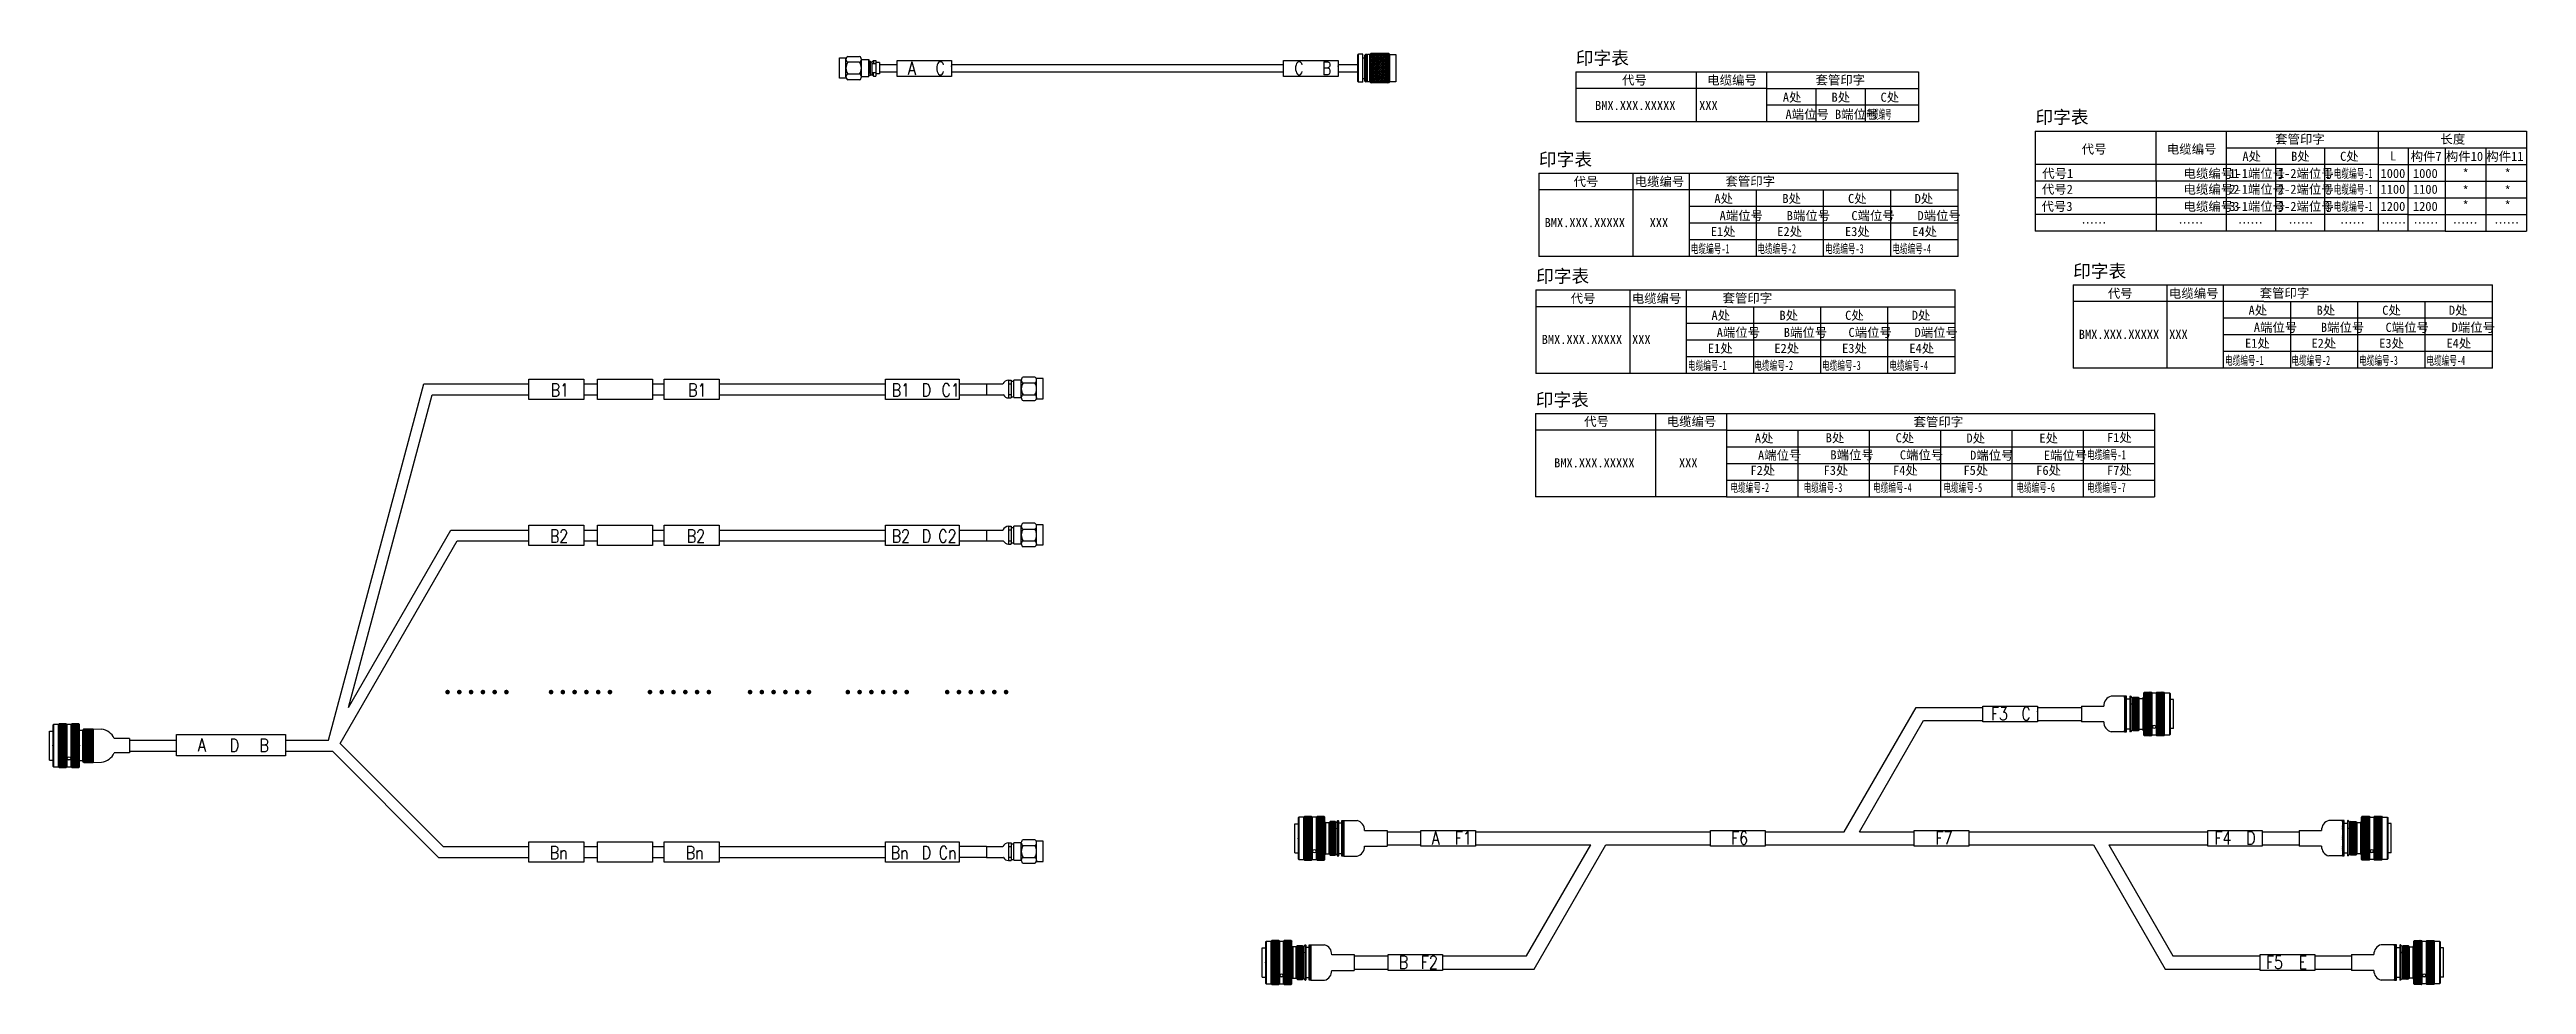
# Model space of a CAD drawing. Header units: inches. Extents: x -3640 to 2054, y -2291 to 954.
# Drawn here: x -573 to 380, y -519 to -159 of the extents above; entities that cross this region are included whole.
import ezdxf

# ---------------------------------------------------------------- set-up
doc = ezdxf.new("R2010")
doc.units = ezdxf.units.IN
doc.header["$MEASUREMENT"] = 0
doc.layers.add('C', color=2, linetype='Continuous')
doc.layers.add('VFDL', color=7, linetype='Continuous')
doc.styles.add('HZ', font='txt', dxfattribs={"width": 0.8, "bigfont": 'HZDX'})
doc.styles.add('样式 1', font='')
doc.styles.get('样式 1').set_extended_font_data('SimSun')
pattern_1 = [(315, (-31.73584, 8.43554), (-0.265165, -0.265165), []), (225, (-31.73584, 8.43554), (-0.265165, 0.265165), [])]
pattern_2 = [(315, (-26.94783, 8.43554), (-0.265165, -0.265165), []), (225, (-26.94783, 8.43554), (-0.265165, 0.265165), [])]
pattern_3 = [(315, (-21.85336, 6.48468), (-0.265165, -0.265165), []), (225, (-21.85336, 6.48468), (-0.265165, 0.265165), [])]
pattern_4 = [(315, (-17.36915, 6.82643), (-0.265165, -0.265165), []), (225, (-17.36915, 6.82643), (-0.265165, 0.265165), [])]
pattern_5 = [(225, (31.73584, 8.43554), (0.265165, -0.265165), []), (315, (31.73584, 8.43554), (0.265165, 0.265165), [])]
pattern_6 = [(225, (17.36915, 6.82643), (0.265165, -0.265165), []), (315, (17.36915, 6.82643), (0.265165, 0.265165), [])]

msp = doc.modelspace()

# ---------------------------------------------------------------- texts
at = {"style": '样式 1'}
for s, height, p in [('印字表', 5, (190.94, -187.74)), ('代号', 3.5, (208.76, -199.29)), ('电缆编号', 3.5, (241.54, -199.29)), ('A处', 3.5, (270.63, -202.06)), ('套管印字', 3.5, (283.23, -195.43)), ('B处', 3.5, (289.38, -202.06)), ('C处', 3.5, (308.23, -202.06)), ('L', 3.5, (327.48, -201.92)), ('构件7', 3.5, (335.39, -202.06)), ('长度', 3.5, (346.84, -195.43)), ('构件10', 3.5, (348.94, -202.06)), ('构件11', 3.5, (364.5, -202.06)), ('1000', 3.5, (323.8, -208.65)), ('1000', 3.5, (336.28, -208.65)), ('1100', 3.5, (323.8, -214.74)), ('1200', 3.5, (323.8, -221.33)), ('1100', 3.5, (336.28, -214.74)), ('1200', 3.5, (336.28, -221.33))]:
    msp.add_text(s, height=height, dxfattribs=at).set_placement(p)
at = {"color": 1, "style": '样式 1'}
for s, p in [('*', (355.4, -208.65)), ('*', (371.54, -208.65)), ('*', (355.4, -215.19)), ('*', (355.4, -220.96)), ('*', (371.54, -215.19)), ('*', (371.54, -220.96)), ('……', (208.71, -227.74)), ('……', (246.02, -227.74)), ('……', (268.95, -227.74)), ('……', (288.36, -227.74)), ('……', (308.22, -227.74)), ('……', (324.13, -227.74)), ('……', (336.53, -227.74)), ('……', (351.62, -227.74)), ('……', (367.61, -227.74))]:
    msp.add_text(s, height=3.5, dxfattribs=at).set_placement(p)
for tag, p, s in [('代号1', (193.56, -208.65), 'BMX.XXX.XXXXX'), ('电缆编号1', (247.98, -208.65), 'XXX'), ('1-1端位号', (265.59, -208.65), 'A端位号'), ('1-2端位号', (284.29, -208.65), 'B端位号'), ('代号3', (193.3, -221.33), 'BMX.XXX.XXXXX'), ('代号2', (193.43, -214.74), 'BMX.XXX.XXXXX'), ('电缆编号2', (247.98, -214.74), 'XXX'), ('电缆编号3', (247.98, -221.33), 'XXX'), ('3-1端位号', (265.59, -221.33), 'A端位号'), ('2-1端位号', (265.59, -214.74), 'A端位号'), ('3-2端位号', (284.29, -221.33), 'B端位号'), ('2-2端位号', (284.29, -214.74), 'B端位号')]:
    msp.add_attdef(tag, p, s, height=3.5, dxfattribs=at)
at = {"color": 1, "style": '样式 1', "width": 0.6}
for tag, p in [('1-电缆编号-1', (302.66, -208.65)), ('3-电缆编号-1', (302.66, -221.33)), ('2-电缆编号-1', (302.66, -214.74))]:
    msp.add_attdef(tag, p, '电缆编号', height=3.5, dxfattribs=at)

# ---------------------------------------------------------------- blocks, each defined once
blk = doc.blocks.new('低频一分三-印字表')
for p, q in [((0, 0), (161.39, 0)), ((0, 0), (0, -32.09)), ((36.26, -32.09), (36.26, 0)), ((57.8, 0), (57.8, -32.09)), ((73.49, -6.42), (161.39, -6.42)), ((83.7, -6.42), (83.7, -32.09)), ((161.39, -12.84), (57.8, -12.84)), ((161.39, -19.25), (57.8, -19.25)), ((161.39, -25.67), (57.8, -25.67)), ((161.39, -32.09), (0, -32.09))]:
    blk.add_line(p, q)
at = {"lineweight": 25}
for p, q in [((161.39, -32.09), (161.39, 0)), ((73.49, -6.42), (0, -6.42)), ((109.59, -32.09), (109.59, -6.42)), ((135.49, -32.09), (135.49, -6.42))]:
    blk.add_line(p, q, dxfattribs=at)
at = {"style": '样式 1'}
for s, height, p in [('印字表', 5, (0.03, 2.83)), ('代号', 3.5, (13.37, -4.97)), ('电缆编号', 3.5, (36.89, -4.97)), ('A处', 3.5, (67.56, -11.49)), ('套管印字', 3.5, (71.83, -4.86)), ('B处', 3.5, (93.73, -11.49)), ('C处', 3.5, (119, -11.49)), ('D处', 3.5, (144.65, -11.49)), ('E1处', 3.5, (66.18, -24.19)), ('E2处', 3.5, (91.77, -24.19)), ('E3处', 3.5, (117.83, -24.19)), ('E4处', 3.5, (143.72, -24.19))]:
    blk.add_text(s, height=height, dxfattribs=at).set_placement(p)
at = {"color": 1, "style": '样式 1'}
for tag, p in [('代号', (2.21, -20.77)), ('电缆编号', (36.98, -20.77)), ('1端位号', (69.57, -18.07)), ('2端位号', (95.4, -18.07)), ('3端位号', (120.28, -18.07)), ('4端位号', (145.72, -18.07))]:
    blk.add_attdef(tag, p, '', height=3.5, dxfattribs=at)
at = {"color": 1, "style": '样式 1', "width": 0.6}
for tag, p in [('电缆编号-1', (58.47, -30.79)), ('电缆编号-2', (84.06, -30.79)), ('电缆编号-3', (110.11, -30.79)), ('电缆编号-4', (136.01, -30.79))]:
    blk.add_attdef(tag, p, '', height=3.5, dxfattribs=at)
blk = doc.blocks.new('低频二分三-印字表')
for p, q in [((0, 0), (73.49, 0)), ((0, 0), (0, -32.09)), ((46.25, -32.09), (46.25, 0)), ((73.49, 0), (73.49, -32.09)), ((73.49, 0), (100.94, 0)), ((100.94, 0), (128.39, 0)), ((128.39, 0), (155.84, 0)), ((155.84, 0), (183.29, 0)), ((183.29, 0), (210.75, 0)), ((210.75, 0), (238.2, 0)), ((238.2, 0), (238.2, -32.09)), ((73.49, -6.42), (0, -6.42)), ((73.49, -6.42), (100.94, -6.42)), ((100.94, -6.42), (128.39, -6.42)), ((100.94, -6.42), (100.94, -32.09)), ((128.39, -6.42), (155.84, -6.42)), ((128.39, -6.42), (128.39, -32.09)), ((155.84, -6.42), (183.29, -6.42)), ((155.84, -6.42), (155.84, -32.09)), ((183.29, -6.42), (210.75, -6.42)), ((183.29, -6.42), (183.29, -32.09)), ((210.75, -6.42), (238.2, -6.42)), ((210.75, -6.42), (210.75, -32.09)), ((73.49, -12.84), (100.94, -12.84)), ((100.94, -12.84), (128.39, -12.84)), ((128.39, -12.84), (155.84, -12.84)), ((155.84, -12.84), (183.29, -12.84)), ((183.29, -12.84), (210.75, -12.84)), ((210.75, -12.84), (238.2, -12.84)), ((73.49, -19.25), (100.94, -19.25)), ((73.49, -25.67), (100.94, -25.67)), ((100.94, -19.25), (128.39, -19.25)), ((100.94, -25.67), (128.39, -25.67)), ((128.39, -19.25), (155.84, -19.25)), ((128.39, -25.67), (155.84, -25.67)), ((155.84, -19.25), (183.29, -19.25)), ((155.84, -25.67), (183.29, -25.67)), ((183.29, -19.25), (210.75, -19.25)), ((183.29, -25.67), (210.75, -25.67)), ((210.75, -19.25), (238.2, -19.25)), ((210.75, -25.67), (238.2, -25.67)), ((73.49, -32.09), (0, -32.09)), ((73.49, -32.09), (100.94, -32.09)), ((100.94, -32.09), (128.39, -32.09)), ((128.39, -32.09), (155.84, -32.09)), ((155.84, -32.09), (183.29, -32.09)), ((183.29, -32.09), (210.75, -32.09)), ((210.75, -32.09), (238.2, -32.09))]:
    blk.add_line(p, q)
at = {"style": '样式 1'}
for s, height, p in [('印字表', 5, (0.03, 2.83)), ('代号', 3.5, (18.66, -4.79)), ('电缆编号', 3.5, (50.46, -4.79)), ('A处', 3.5, (84.38, -11.16)), ('B处', 3.5, (111.65, -11.05)), ('C处', 3.5, (138.55, -11.05)), ('套管印字', 3.5, (145.47, -4.88)), ('D处', 3.5, (165.83, -11.16)), ('E处', 3.5, (193.91, -11.19)), ('F1处', 3.5, (219.94, -10.94)), ('F2处', 3.5, (82.68, -23.58)), ('F3处', 3.5, (110.84, -23.58)), ('F4处', 3.5, (137.56, -23.58)), ('F5处', 3.5, (164.67, -23.58)), ('F6处', 3.5, (192.69, -23.58)), ('F7处', 3.5, (219.93, -23.58))]:
    blk.add_text(s, height=height, dxfattribs=at).set_placement(p)
at = {"color": 1, "style": '样式 1'}
for tag, p in [('代号', (7.12, -20.69)), ('电缆编号', (46.6, -20.69)), ('1端位号', (85.59, -17.75)), ('2端位号', (113.46, -17.64)), ('3端位号', (140.17, -17.64)), ('4端位号', (167.23, -17.77)), ('5端位号', (195.59, -17.8))]:
    blk.add_attdef(tag, p, '', height=3.5, dxfattribs=at)
at = {"color": 1, "style": '样式 1', "width": 0.6}
for tag, p in [('电缆编号-1', (212.23, -17.55)), ('电缆编号-2', (74.97, -30.18)), ('电缆编号-3', (103.13, -30.18)), ('电缆编号-4', (129.85, -30.18)), ('电缆编号-5', (156.96, -30.18)), ('电缆编号-6', (184.98, -30.18)), ('电缆编号-7', (212.22, -30.18))]:
    blk.add_attdef(tag, p, '', height=3.5, dxfattribs=at)
blk = doc.blocks.new('dp2f3')
at = {"lineweight": 30}
for p, q in [((-2.59, 2.65), (25.01, 50.47)), ((25.01, 50.47), (50.79, 50.47)), ((71.79, 50.47), (88.46, 50.47)), ((71.79, 50.47), (71.79, 45.4)), ((3.26, 2.65), (27.94, 45.4)), ((27.94, 45.4), (50.79, 45.4)), ((71.79, 45.4), (88.46, 45.4)), ((-178.6, 2.65), (-165.6, 2.65)), ((-178.6, 2.65), (-165.6, 2.65)), ((-144.6, 2.65), (-54.07, 2.65)), ((-33.07, 2.65), (-2.59, 2.65)), ((3.26, 2.65), (24.33, 2.65)), ((3.26, 2.65), (24.33, 2.65)), ((45.33, 2.65), (47.18, 2.65)), ((45.33, 2.65), (137.28, 2.65)), ((158.28, 2.65), (172.41, 2.65)), ((-178.6, -2.42), (-165.6, -2.42)), ((-178.6, -2.42), (-165.6, -2.42)), ((-144.6, -2.42), (-100.2, -2.42)), ((-124.88, -45.16), (-100.2, -2.42)), ((-121.95, -50.23), (-94.35, -2.42)), ((-94.35, -2.42), (-54.07, -2.42)), ((-33.07, -2.42), (24.33, -2.42)), ((45.33, -2.42), (93.34, -2.42)), ((93.34, -2.42), (120.95, -50.23)), ((99.2, -2.42), (137.28, -2.42)), ((99.2, -2.42), (123.87, -45.16)), ((158.28, -2.42), (172.41, -2.42)), ((-191.19, -45.16), (-178.19, -45.16)), ((-191.19, -45.16), (-178.19, -45.16)), ((-191.19, -45.16), (-178.19, -45.16)), ((-157.19, -45.16), (-124.88, -45.16)), ((123.87, -45.16), (157.47, -45.16)), ((178.47, -45.16), (192.6, -45.16)), ((-191.19, -50.23), (-178.19, -50.23)), ((-191.19, -50.23), (-178.19, -50.23)), ((-157.19, -50.23), (-121.95, -50.23)), ((120.95, -50.23), (157.47, -50.23)), ((178.47, -50.23), (192.6, -50.23))]:
    blk.add_line(p, q, dxfattribs=at)
for p, q in [((53.04, 2.65), (66.03, 2.65)), ((71.89, -2.42), (93.34, -2.42))]:
    blk.add_line(p, q)
for points in [[(50.79, 50.99), (71.79, 50.99), (71.79, 44.89), (50.79, 44.89)], [(-165.6, 3.16), (-144.6, 3.16), (-144.6, -2.94), (-165.6, -2.94)], [(-54.07, 3.16), (-33.07, 3.16), (-33.07, -2.94), (-54.07, -2.94)], [(24.33, 3.16), (45.33, 3.16), (45.33, -2.94), (24.33, -2.94)], [(137.28, 3.16), (158.28, 3.16), (158.28, -2.94), (137.28, -2.94)], [(-178.19, -44.65), (-157.19, -44.65), (-157.19, -50.75), (-178.19, -50.75)], [(157.47, -44.65), (178.47, -44.65), (178.47, -50.75), (157.47, -50.75)]]:
    blk.add_lwpolyline(points, close=True, dxfattribs=at)
blk.add_point((71.79, 48.9), dxfattribs=at)
blk.add_point((71.79, 48.9), dxfattribs=at)
blk.add_point((71.79, 48.9), dxfattribs=at)
at = {"lineweight": 20, "style": 'HZ', "width": 0.8}
for s, p in [('F3', (53.84, 45.55)), ('C', (65.57, 45.55)), ('A', (-161.46, -2.28)), ('F1', (-152.49, -2.28)), ('F6', (-46.16, -2.28)), ('F7', (32.49, -2.28)), ('F4', (139.91, -2.28)), ('D', (152.07, -2.28)), ('B', (-174.05, -50.09)), ('F2', (-165.57, -50.09)), ('F5', (159.74, -50.09)), ('E', (172.26, -50.09))]:
    blk.add_text(s, height=5, dxfattribs=at).set_placement(p)
blk = doc.blocks.new('dp2f3-z1')
at = {"lineweight": 30}
h = blk.add_hatch(dxfattribs=at)
h.set_pattern_fill('ANSI37', color=256, scale=3, angle=540, style=0)
h.set_pattern_definition(pattern_1)
h.paths.add_polyline_path([(-31.74, -8.44), (-29.07, -8.44), (-29.07, 8.44), (-31.74, 8.44)])
h = blk.add_hatch(dxfattribs=at)
h.set_pattern_fill('ANSI37', color=256, scale=3, angle=540, style=0)
h.set_pattern_definition(pattern_2)
h.paths.add_polyline_path([(-26.95, -8.44), (-24.28, -8.44), (-24.28, 8.44), (-26.95, 8.44)])
h = blk.add_hatch(dxfattribs=at)
h.set_pattern_fill('ANSI37', color=256, scale=3, angle=540, style=0)
h.set_pattern_definition(pattern_3)
h.paths.add_polyline_path([(-19.92, 6.48), (-21.85, 6.48), (-21.85, -6.48), (-19.92, -6.48)])
h = blk.add_hatch(dxfattribs=at)
h.set_pattern_fill('ANSI37', color=256, scale=3, angle=540, style=0)
h.set_pattern_definition(pattern_4)
h.paths.add_polyline_path([(-17.37, 6.83), (-16.67, 6.83), (-16.67, -6.83), (-17.37, -6.83)])
for p, q in [((-35.5, 5.63), (-34.19, 5.63)), ((-35.5, -5.63), (-35.5, 5.63)), ((-33.97, 8.16), (-34.19, 7.94)), ((-34.19, 7.94), (-34.19, -7.94)), ((-31.74, 8.44), (-32.01, 8.16)), ((-31.74, -8.44), (-31.74, 8.44)), ((-29.07, 8.44), (-28.79, 8.16)), ((-26.95, 8.44), (-27.23, 8.16)), ((-26.95, -8.44), (-26.95, 8.44)), ((-24.28, 8.44), (-24, 8.16)), ((-24, -8.16), (-24, 8.16)), ((-23.66, 6.01), (-23.66, 6.17)), ((-21.85, 6.48), (-22.32, 6.01)), ((-21.85, -6.48), (-21.85, 6.48)), ((-19.92, 6.48), (-19.58, 6.14)), ((-18.9, 6.83), (-19.58, 6.14)), ((-19.58, -6.14), (-19.58, 6.14)), ((-18.9, -6.83), (-18.9, 6.83)), ((-18.9, 6.83), (-18.77, 6.83)), ((-18.77, -6.83), (-18.77, 6.83)), ((-18.77, 6.83), (-18.65, 6.7)), ((-18.65, 6.7), (-18.65, -6.7)), ((-17.37, 1.14), (-17.37, 5.8)), ((-16.67, 6.38), (-16.67, 6.83)), ((-16.67, 6.83), (-11.49, 6.83)), ((-8.68, 3.04), (0, 3.04)), ((0, 3.04), (0, -3.04)), ((-35.5, -5.63), (-34.19, -5.63)), ((-34.19, -7.94), (-33.97, -8.16)), ((-32.01, -8.16), (-31.74, -8.44)), ((-28.79, -8.16), (-29.07, -8.44)), ((-27.23, -8.16), (-26.95, -8.44)), ((-24, -8.16), (-24.28, -8.44)), ((-23.66, -6.17), (-23.66, -6.01)), ((-22.32, -6.01), (-21.85, -6.48)), ((-19.58, -6.14), (-19.92, -6.48)), ((-19.58, -6.14), (-18.9, -6.83)), ((-18.9, -6.83), (-18.77, -6.83)), ((-18.65, -6.7), (-18.77, -6.83)), ((-16.67, -6.83), (-16.67, -6.38)), ((-16.67, -6.83), (-11.49, -6.83)), ((-8.68, -3.04), (0, -3.04))]:
    blk.add_line(p, q, dxfattribs=at)
for points in [[(-33.97, -8.16), (-32.01, -8.16), (-32.01, 8.16), (-33.97, 8.16)], [(-31.74, -8.44), (-29.07, -8.44), (-29.07, 8.44), (-31.74, 8.44)], [(-28.79, -8.16), (-27.23, -8.16), (-27.23, 8.16), (-28.79, 8.16)], [(-26.95, -8.44), (-24.28, -8.44), (-24.28, 8.44), (-26.95, 8.44)], [(-23.66, -6.17), (-24, -6.17), (-24, 6.17), (-23.66, 6.17)], [(-22.32, 6.01), (-23.66, 6.01), (-23.66, -6.01), (-22.32, -6.01)], [(-21.85, -6.48), (-19.92, -6.48), (-19.92, 6.48), (-21.85, 6.48)], [(-18.65, -5.8), (-17.37, -5.8), (-17.37, 5.8), (-18.65, 5.8)], [(-16.67, -6.83), (-17.37, -6.83), (-17.37, 6.83), (-16.67, 6.83)]]:
    blk.add_lwpolyline(points, close=True, dxfattribs=at)
for centre, radius, start, end in [((-12.41, 3.21), 3.73, 357.24372, 75.80376), ((-28.01, -5.32), 0.854, 23.70215, 156.29785), ((-28.01, -4.63), 0.854, 203.70215, 336.29785), ((-28.01, -4.45), 0.943, 213.99777, 326.00223), ((-12.41, -3.21), 3.73, 284.19624, 2.75628)]:
    blk.add_arc(centre, radius, start, end, dxfattribs=at)
at = {"lineweight": 30, "extrusion": (0, 0, -1)}
blk.add_ellipse((-19.09, 3.83), major_axis=(-0.075, -0.107), ratio=0.554803, dxfattribs=at)
at = {"lineweight": 30}
for p in [(-34.19, 0), (-24, 0)]:
    blk.add_point(p, dxfattribs=at)
blk = doc.blocks.new('dp2f3-z2')
at = {"lineweight": 30}
h = blk.add_hatch(dxfattribs=at)
h.set_pattern_fill('ANSI37', color=256, scale=3, angle=540, style=0)
h.set_pattern_definition(pattern_1)
h.paths.add_polyline_path([(-31.74, -8.44), (-29.07, -8.44), (-29.07, 8.44), (-31.74, 8.44)])
h = blk.add_hatch(dxfattribs=at)
h.set_pattern_fill('ANSI37', color=256, scale=3, angle=540, style=0)
h.set_pattern_definition(pattern_2)
h.paths.add_polyline_path([(-26.95, -8.44), (-24.28, -8.44), (-24.28, 8.44), (-26.95, 8.44)])
h = blk.add_hatch(dxfattribs=at)
h.set_pattern_fill('ANSI37', color=256, scale=3, angle=540, style=0)
h.set_pattern_definition(pattern_3)
h.paths.add_polyline_path([(-19.92, 6.48), (-21.85, 6.48), (-21.85, -6.48), (-19.92, -6.48)])
h = blk.add_hatch(dxfattribs=at)
h.set_pattern_fill('ANSI37', color=256, scale=3, angle=540, style=0)
h.set_pattern_definition(pattern_4)
h.paths.add_polyline_path([(-17.37, 6.83), (-16.67, 6.83), (-16.67, -6.83), (-17.37, -6.83)])
for p, q in [((-35.5, 5.63), (-34.19, 5.63)), ((-35.5, -5.63), (-35.5, 5.63)), ((-33.97, 8.16), (-34.19, 7.94)), ((-34.19, 7.94), (-34.19, -7.94)), ((-31.74, 8.44), (-32.01, 8.16)), ((-31.74, -8.44), (-31.74, 8.44)), ((-29.07, 8.44), (-28.79, 8.16)), ((-26.95, 8.44), (-27.23, 8.16)), ((-26.95, -8.44), (-26.95, 8.44)), ((-24.28, 8.44), (-24, 8.16)), ((-24, -8.16), (-24, 8.16)), ((-23.66, 6.01), (-23.66, 6.17)), ((-21.85, 6.48), (-22.32, 6.01)), ((-21.85, -6.48), (-21.85, 6.48)), ((-19.92, 6.48), (-19.58, 6.14)), ((-18.9, 6.83), (-19.58, 6.14)), ((-19.58, -6.14), (-19.58, 6.14)), ((-18.9, -6.83), (-18.9, 6.83)), ((-18.9, 6.83), (-18.77, 6.83)), ((-18.77, -6.83), (-18.77, 6.83)), ((-18.77, 6.83), (-18.65, 6.7)), ((-18.65, 6.7), (-18.65, -6.7)), ((-17.37, 1.14), (-17.37, 5.8)), ((-16.67, 6.38), (-16.67, 6.83)), ((-16.67, 6.83), (-11.49, 6.83)), ((-8.68, 3.04), (0, 3.04)), ((0, 3.04), (0, -3.04)), ((-35.5, -5.63), (-34.19, -5.63)), ((-34.19, -7.94), (-33.97, -8.16)), ((-32.01, -8.16), (-31.74, -8.44)), ((-28.79, -8.16), (-29.07, -8.44)), ((-27.23, -8.16), (-26.95, -8.44)), ((-24, -8.16), (-24.28, -8.44)), ((-23.66, -6.17), (-23.66, -6.01)), ((-22.32, -6.01), (-21.85, -6.48)), ((-19.58, -6.14), (-19.92, -6.48)), ((-19.58, -6.14), (-18.9, -6.83)), ((-18.9, -6.83), (-18.77, -6.83)), ((-18.65, -6.7), (-18.77, -6.83)), ((-16.67, -6.83), (-16.67, -6.38)), ((-16.67, -6.83), (-11.49, -6.83)), ((-8.68, -3.04), (0, -3.04))]:
    blk.add_line(p, q, dxfattribs=at)
for points in [[(-33.97, -8.16), (-32.01, -8.16), (-32.01, 8.16), (-33.97, 8.16)], [(-31.74, -8.44), (-29.07, -8.44), (-29.07, 8.44), (-31.74, 8.44)], [(-28.79, -8.16), (-27.23, -8.16), (-27.23, 8.16), (-28.79, 8.16)], [(-26.95, -8.44), (-24.28, -8.44), (-24.28, 8.44), (-26.95, 8.44)], [(-23.66, -6.17), (-24, -6.17), (-24, 6.17), (-23.66, 6.17)], [(-22.32, 6.01), (-23.66, 6.01), (-23.66, -6.01), (-22.32, -6.01)], [(-21.85, -6.48), (-19.92, -6.48), (-19.92, 6.48), (-21.85, 6.48)], [(-18.65, -5.8), (-17.37, -5.8), (-17.37, 5.8), (-18.65, 5.8)], [(-16.67, -6.83), (-17.37, -6.83), (-17.37, 6.83), (-16.67, 6.83)]]:
    blk.add_lwpolyline(points, close=True, dxfattribs=at)
for centre, radius, start, end in [((-12.41, 3.21), 3.73, 357.24372, 75.80376), ((-28.01, -5.32), 0.854, 23.70215, 156.29785), ((-28.01, -4.63), 0.854, 203.70215, 336.29785), ((-28.01, -4.45), 0.943, 213.99777, 326.00223), ((-12.41, -3.21), 3.73, 284.19624, 2.75628)]:
    blk.add_arc(centre, radius, start, end, dxfattribs=at)
at = {"lineweight": 30, "extrusion": (0, 0, -1)}
blk.add_ellipse((-19.09, 3.83), major_axis=(-0.075, -0.107), ratio=0.554803, dxfattribs=at)
at = {"lineweight": 30}
for p in [(-34.19, 0), (-24, 0)]:
    blk.add_point(p, dxfattribs=at)
blk = doc.blocks.new('dp2f3-y1')
at = {"lineweight": 30}
h = blk.add_hatch(dxfattribs=at)
h.set_pattern_fill('ANSI37', color=256, scale=3, angle=540, style=0)
h.set_pattern_definition([(225, (17.36915, 6.32635), (0.265165, -0.265165), []), (315, (17.36915, 6.32635), (0.265165, 0.265165), [])])
h.paths.add_polyline_path([(17.37, 6.33), (16.67, 6.33), (16.67, -7.33), (17.37, -7.33)])
h = blk.add_hatch(dxfattribs=at)
h.set_pattern_fill('ANSI37', color=256, scale=3, angle=540, style=0)
h.set_pattern_definition([(225, (21.85336, 5.9846), (0.265165, -0.265165), []), (315, (21.85336, 5.9846), (0.265165, 0.265165), [])])
h.paths.add_polyline_path([(19.92, -6.98), (21.85, -6.98), (21.85, 5.98), (19.92, 5.98)])
h = blk.add_hatch(dxfattribs=at)
h.set_pattern_fill('ANSI37', color=256, scale=3, angle=540, style=0)
h.set_pattern_definition([(225, (26.94783, 7.93545), (0.265165, -0.265165), []), (315, (26.94783, 7.93545), (0.265165, 0.265165), [])])
h.paths.add_polyline_path([(26.95, 7.94), (24.28, 7.94), (24.28, -8.94), (26.95, -8.94)])
h = blk.add_hatch(dxfattribs=at)
h.set_pattern_fill('ANSI37', color=256, scale=3, angle=540, style=0)
h.set_pattern_definition([(225, (31.73584, 7.93545), (0.265165, -0.265165), []), (315, (31.73584, 7.93545), (0.265165, 0.265165), [])])
h.paths.add_polyline_path([(31.74, 7.94), (29.07, 7.94), (29.07, -8.94), (31.74, -8.94)])
for p, q in [((0, 2.54), (0, -2.54)), ((0, 2.54), (0, -3.54)), ((0, 2.54), (8.68, 2.54)), ((16.67, 6.33), (11.49, 6.33)), ((16.67, 5.88), (16.67, 6.33)), ((17.37, 0.64), (17.37, 5.3)), ((18.77, 6.33), (18.65, 6.2)), ((18.65, 6.2), (18.65, -7.2)), ((18.77, -7.33), (18.77, 6.33)), ((18.9, 6.33), (18.77, 6.33)), ((18.9, 6.33), (19.58, 5.64)), ((18.9, -7.33), (18.9, 6.33)), ((19.92, 5.98), (19.58, 5.64)), ((19.58, -6.64), (19.58, 5.64)), ((21.85, 5.98), (22.32, 5.51)), ((21.85, -6.98), (21.85, 5.98)), ((23.66, 5.51), (23.66, 5.67)), ((24.28, 7.94), (24, 7.66)), ((24, -8.66), (24, 7.66)), ((26.95, -8.94), (26.95, 7.94)), ((26.95, 7.94), (27.23, 7.66)), ((29.07, 7.94), (28.79, 7.66)), ((31.74, -8.94), (31.74, 7.94)), ((31.74, 7.94), (32.01, 7.66)), ((33.97, 7.66), (34.19, 7.44)), ((34.19, 7.44), (34.19, -8.44)), ((35.5, 5.13), (34.19, 5.13)), ((35.5, -6.13), (35.5, 5.13)), ((8.68, -3.54), (0, -3.54)), ((16.67, -7.33), (11.49, -7.33)), ((16.67, -7.33), (16.67, -6.88)), ((18.65, -7.2), (18.77, -7.33)), ((18.9, -7.33), (18.77, -7.33)), ((19.58, -6.64), (18.9, -7.33)), ((19.58, -6.64), (19.92, -6.98)), ((22.32, -6.51), (21.85, -6.98)), ((23.66, -6.67), (23.66, -6.51)), ((24, -8.66), (24.28, -8.94)), ((27.23, -8.66), (26.95, -8.94)), ((28.79, -8.66), (29.07, -8.94)), ((32.01, -8.66), (31.74, -8.94)), ((34.19, -8.44), (33.97, -8.66)), ((35.5, -6.13), (34.19, -6.13))]:
    blk.add_line(p, q, dxfattribs=at)
for points in [[(16.67, -7.33), (17.37, -7.33), (17.37, 6.33), (16.67, 6.33)], [(18.65, -6.3), (17.37, -6.3), (17.37, 5.3), (18.65, 5.3)], [(21.85, -6.98), (19.92, -6.98), (19.92, 5.98), (21.85, 5.98)], [(22.32, 5.51), (23.66, 5.51), (23.66, -6.51), (22.32, -6.51)], [(23.66, -6.67), (24, -6.67), (24, 5.67), (23.66, 5.67)], [(26.95, -8.94), (24.28, -8.94), (24.28, 7.94), (26.95, 7.94)], [(28.79, -8.66), (27.23, -8.66), (27.23, 7.66), (28.79, 7.66)], [(31.74, -8.94), (29.07, -8.94), (29.07, 7.94), (31.74, 7.94)], [(33.97, -8.66), (32.01, -8.66), (32.01, 7.66), (33.97, 7.66)]]:
    blk.add_lwpolyline(points, close=True, dxfattribs=at)
for centre, radius, start, end in [((12.41, 2.71), 3.73, 104.19624, 182.75628), ((12.41, -3.71), 3.73, 177.24372, 255.80376), ((28.01, -5.82), 0.854, 23.70215, 156.29785), ((28.01, -5.13), 0.854, 203.70215, 336.29785), ((28.01, -4.95), 0.943, 213.99777, 326.00223)]:
    blk.add_arc(centre, radius, start, end, dxfattribs=at)
blk.add_ellipse((19.09, 3.33), major_axis=(0.075, -0.107), ratio=0.554803, dxfattribs=at)
for p in [(24, -0.5), (34.19, -0.5)]:
    blk.add_point(p, dxfattribs=at)
blk = doc.blocks.new('dp2f3-y2')
at = {"lineweight": 30}
h = blk.add_hatch(dxfattribs=at)
h.set_pattern_fill('ANSI37', color=256, scale=3, angle=540, style=0)
h.set_pattern_definition(pattern_6)
h.paths.add_polyline_path([(17.37, 6.83), (16.67, 6.83), (16.67, -6.83), (17.37, -6.83)])
h = blk.add_hatch(dxfattribs=at)
h.set_pattern_fill('ANSI37', color=256, scale=3, angle=540, style=0)
h.set_pattern_definition([(225, (21.85336, 6.48468), (0.265165, -0.265165), []), (315, (21.85336, 6.48468), (0.265165, 0.265165), [])])
h.paths.add_polyline_path([(19.92, -6.48), (21.85, -6.48), (21.85, 6.48), (19.92, 6.48)])
h = blk.add_hatch(dxfattribs=at)
h.set_pattern_fill('ANSI37', color=256, scale=3, angle=540, style=0)
h.set_pattern_definition([(225, (26.94783, 8.43554), (0.265165, -0.265165), []), (315, (26.94783, 8.43554), (0.265165, 0.265165), [])])
h.paths.add_polyline_path([(26.95, 8.44), (24.28, 8.44), (24.28, -8.44), (26.95, -8.44)])
h = blk.add_hatch(dxfattribs=at)
h.set_pattern_fill('ANSI37', color=256, scale=3, angle=540, style=0)
h.set_pattern_definition(pattern_5)
h.paths.add_polyline_path([(31.74, 8.44), (29.07, 8.44), (29.07, -8.44), (31.74, -8.44)])
for p, q in [((0, 3.04), (0, -2.04)), ((0, 3.04), (0, -3.04)), ((0, 3.04), (8.68, 3.04)), ((16.67, 6.83), (11.49, 6.83)), ((16.67, 6.38), (16.67, 6.83)), ((17.37, 1.14), (17.37, 5.8)), ((18.77, 6.83), (18.65, 6.7)), ((18.65, 6.7), (18.65, -6.7)), ((18.77, -6.83), (18.77, 6.83)), ((18.9, 6.83), (18.77, 6.83)), ((18.9, 6.83), (19.58, 6.14)), ((18.9, -6.83), (18.9, 6.83)), ((19.92, 6.48), (19.58, 6.14)), ((19.58, -6.14), (19.58, 6.14)), ((21.85, 6.48), (22.32, 6.01)), ((21.85, -6.48), (21.85, 6.48)), ((23.66, 6.01), (23.66, 6.17)), ((24.28, 8.44), (24, 8.16)), ((24, -8.16), (24, 8.16)), ((26.95, -8.44), (26.95, 8.44)), ((26.95, 8.44), (27.23, 8.16)), ((29.07, 8.44), (28.79, 8.16)), ((31.74, -8.44), (31.74, 8.44)), ((31.74, 8.44), (32.01, 8.16)), ((33.97, 8.16), (34.19, 7.94)), ((34.19, 7.94), (34.19, -7.94)), ((35.5, 5.63), (34.19, 5.63)), ((35.5, -5.63), (35.5, 5.63)), ((8.68, -3.04), (0, -3.04)), ((16.67, -6.83), (11.49, -6.83)), ((16.67, -6.83), (16.67, -6.38)), ((18.65, -6.7), (18.77, -6.83)), ((18.9, -6.83), (18.77, -6.83)), ((19.58, -6.14), (18.9, -6.83)), ((19.58, -6.14), (19.92, -6.48)), ((22.32, -6.01), (21.85, -6.48)), ((23.66, -6.17), (23.66, -6.01)), ((24, -8.16), (24.28, -8.44)), ((27.23, -8.16), (26.95, -8.44)), ((28.79, -8.16), (29.07, -8.44)), ((32.01, -8.16), (31.74, -8.44)), ((34.19, -7.94), (33.97, -8.16)), ((35.5, -5.63), (34.19, -5.63))]:
    blk.add_line(p, q, dxfattribs=at)
for points in [[(16.67, -6.83), (17.37, -6.83), (17.37, 6.83), (16.67, 6.83)], [(18.65, -5.8), (17.37, -5.8), (17.37, 5.8), (18.65, 5.8)], [(21.85, -6.48), (19.92, -6.48), (19.92, 6.48), (21.85, 6.48)], [(22.32, 6.01), (23.66, 6.01), (23.66, -6.01), (22.32, -6.01)], [(23.66, -6.17), (24, -6.17), (24, 6.17), (23.66, 6.17)], [(26.95, -8.44), (24.28, -8.44), (24.28, 8.44), (26.95, 8.44)], [(28.79, -8.16), (27.23, -8.16), (27.23, 8.16), (28.79, 8.16)], [(31.74, -8.44), (29.07, -8.44), (29.07, 8.44), (31.74, 8.44)], [(33.97, -8.16), (32.01, -8.16), (32.01, 8.16), (33.97, 8.16)]]:
    blk.add_lwpolyline(points, close=True, dxfattribs=at)
for centre, radius, start, end in [((12.41, 3.21), 3.73, 104.19624, 182.75628), ((12.41, -3.21), 3.73, 177.24372, 255.80376), ((28.01, -5.32), 0.854, 23.70215, 156.29785), ((28.01, -4.63), 0.854, 203.70215, 336.29785), ((28.01, -4.45), 0.943, 213.99777, 326.00223)]:
    blk.add_arc(centre, radius, start, end, dxfattribs=at)
blk.add_ellipse((19.09, 3.83), major_axis=(0.075, -0.107), ratio=0.554803, dxfattribs=at)
for p in [(24, 0), (34.19, 0)]:
    blk.add_point(p, dxfattribs=at)
at = {"layer": 'VFDL', "linetype": 'Continuous', "lineweight": 30}
blk.add_line((10.03, 6.09), (10.04, 6.07), dxfattribs=at)
blk = doc.blocks.new('dp2f3-y3')
at = {"lineweight": 30}
h = blk.add_hatch(dxfattribs=at)
h.set_pattern_fill('ANSI37', color=256, scale=3, angle=540, style=0)
h.set_pattern_definition(pattern_6)
h.paths.add_polyline_path([(17.37, 6.83), (16.67, 6.83), (16.67, -6.83), (17.37, -6.83)])
h = blk.add_hatch(dxfattribs=at)
h.set_pattern_fill('ANSI37', color=256, scale=3, angle=540, style=0)
h.set_pattern_definition([(225, (21.85336, 6.48468), (0.265165, -0.265165), []), (315, (21.85336, 6.48468), (0.265165, 0.265165), [])])
h.paths.add_polyline_path([(19.92, -6.48), (21.85, -6.48), (21.85, 6.48), (19.92, 6.48)])
h = blk.add_hatch(dxfattribs=at)
h.set_pattern_fill('ANSI37', color=256, scale=3, angle=540, style=0)
h.set_pattern_definition([(225, (26.94783, 8.43554), (0.265165, -0.265165), []), (315, (26.94783, 8.43554), (0.265165, 0.265165), [])])
h.paths.add_polyline_path([(26.95, 8.44), (24.28, 8.44), (24.28, -8.44), (26.95, -8.44)])
h = blk.add_hatch(dxfattribs=at)
h.set_pattern_fill('ANSI37', color=256, scale=3, angle=540, style=0)
h.set_pattern_definition(pattern_5)
h.paths.add_polyline_path([(31.74, 8.44), (29.07, 8.44), (29.07, -8.44), (31.74, -8.44)])
for p, q in [((0, 3.04), (0, -2.04)), ((0, 3.04), (0, -3.04)), ((0, 3.04), (8.68, 3.04)), ((16.67, 6.83), (11.49, 6.83)), ((16.67, 6.38), (16.67, 6.83)), ((17.37, 1.14), (17.37, 5.8)), ((18.77, 6.83), (18.65, 6.7)), ((18.65, 6.7), (18.65, -6.7)), ((18.77, -6.83), (18.77, 6.83)), ((18.9, 6.83), (18.77, 6.83)), ((18.9, 6.83), (19.58, 6.14)), ((18.9, -6.83), (18.9, 6.83)), ((19.92, 6.48), (19.58, 6.14)), ((19.58, -6.14), (19.58, 6.14)), ((21.85, 6.48), (22.32, 6.01)), ((21.85, -6.48), (21.85, 6.48)), ((23.66, 6.01), (23.66, 6.17)), ((24.28, 8.44), (24, 8.16)), ((24, -8.16), (24, 8.16)), ((26.95, -8.44), (26.95, 8.44)), ((26.95, 8.44), (27.23, 8.16)), ((29.07, 8.44), (28.79, 8.16)), ((31.74, -8.44), (31.74, 8.44)), ((31.74, 8.44), (32.01, 8.16)), ((33.97, 8.16), (34.19, 7.94)), ((34.19, 7.94), (34.19, -7.94)), ((35.5, 5.63), (34.19, 5.63)), ((35.5, -5.63), (35.5, 5.63)), ((8.68, -3.04), (0, -3.04)), ((16.67, -6.83), (11.49, -6.83)), ((16.67, -6.83), (16.67, -6.38)), ((18.65, -6.7), (18.77, -6.83)), ((18.9, -6.83), (18.77, -6.83)), ((19.58, -6.14), (18.9, -6.83)), ((19.58, -6.14), (19.92, -6.48)), ((22.32, -6.01), (21.85, -6.48)), ((23.66, -6.17), (23.66, -6.01)), ((24, -8.16), (24.28, -8.44)), ((27.23, -8.16), (26.95, -8.44)), ((28.79, -8.16), (29.07, -8.44)), ((32.01, -8.16), (31.74, -8.44)), ((34.19, -7.94), (33.97, -8.16)), ((35.5, -5.63), (34.19, -5.63))]:
    blk.add_line(p, q, dxfattribs=at)
for points in [[(16.67, -6.83), (17.37, -6.83), (17.37, 6.83), (16.67, 6.83)], [(18.65, -5.8), (17.37, -5.8), (17.37, 5.8), (18.65, 5.8)], [(21.85, -6.48), (19.92, -6.48), (19.92, 6.48), (21.85, 6.48)], [(22.32, 6.01), (23.66, 6.01), (23.66, -6.01), (22.32, -6.01)], [(23.66, -6.17), (24, -6.17), (24, 6.17), (23.66, 6.17)], [(26.95, -8.44), (24.28, -8.44), (24.28, 8.44), (26.95, 8.44)], [(28.79, -8.16), (27.23, -8.16), (27.23, 8.16), (28.79, 8.16)], [(31.74, -8.44), (29.07, -8.44), (29.07, 8.44), (31.74, 8.44)], [(33.97, -8.16), (32.01, -8.16), (32.01, 8.16), (33.97, 8.16)]]:
    blk.add_lwpolyline(points, close=True, dxfattribs=at)
for centre, radius, start, end in [((12.41, 3.21), 3.73, 104.19624, 182.75628), ((12.41, -3.21), 3.73, 177.24372, 255.80376), ((28.01, -5.32), 0.854, 23.70215, 156.29785), ((28.01, -4.63), 0.854, 203.70215, 336.29785), ((28.01, -4.45), 0.943, 213.99777, 326.00223)]:
    blk.add_arc(centre, radius, start, end, dxfattribs=at)
blk.add_ellipse((19.09, 3.83), major_axis=(0.075, -0.107), ratio=0.554803, dxfattribs=at)
for p in [(24, 0), (34.19, 0)]:
    blk.add_point(p, dxfattribs=at)
blk = doc.blocks.new('低频单根-印字表')
for p, q in [((0, 0), (131.93, 0)), ((0, 0), (0, -19.25)), ((46.51, -19.25), (46.51, 0)), ((73.49, 0), (73.49, -19.25)), ((131.93, 0), (131.93, -6.42)), ((73.49, -6.42), (131.93, -6.42)), ((92.42, -6.42), (92.42, -19.25)), ((111.36, -6.42), (111.36, -19.25)), ((131.93, -6.42), (131.93, -12.84)), ((131.93, -12.84), (73.49, -12.84)), ((131.93, -12.84), (131.93, -19.25)), ((54.55, -19.25), (0, -19.25)), ((73.49, -19.25), (54.55, -19.25)), ((92.42, -19.25), (73.49, -19.25)), ((111.36, -19.25), (92.42, -19.25)), ((131.93, -19.25), (111.36, -19.25))]:
    blk.add_line(p, q)
at = {"lineweight": 25}
blk.add_line((73.49, -6.42), (0, -6.42), dxfattribs=at)
at = {"style": '样式 1'}
for s, height, p in [('印字表', 5, (0.03, 2.83)), ('代号', 3.5, (17.85, -4.89)), ('电缆编号', 3.5, (50.63, -4.89)), ('A处', 3.5, (79.72, -11.49)), ('套管印字', 3.5, (92.31, -4.86)), ('B处', 3.5, (98.46, -11.49)), ('C处', 3.5, (117.32, -11.49))]:
    blk.add_text(s, height=height, dxfattribs=at).set_placement(p)
at = {"color": 1, "style": '样式 1'}
for tag, p in [('代号', (7.44, -14.66)), ('电缆编号', (47.5, -14.66)), ('1端位号', (80.75, -18.07)), ('2端位号', (99.79, -18.07))]:
    blk.add_attdef(tag, p, '', height=3.5, dxfattribs=at)
at = {"color": 1, "style": '样式 1', "width": 0.5}
blk.add_attdef('电缆编号-1', (111.75, -18.07), '', height=3.5, dxfattribs=at)
blk = doc.blocks.new('spdg')
at = {"lineweight": 30}
for p, q in [((-90.94, 1.43), (-84.2, 1.43)), ((-63.2, 2.42), (-63.2, -2.65)), ((-63.2, 1.43), (64.53, 1.43)), ((85.53, 2.42), (85.53, -2.65)), ((85.53, 1.43), (93.09, 1.43)), ((-90.94, -1.38), (-84.2, -1.38)), ((-63.2, -1.38), (64.53, -1.38)), ((85.53, -1.38), (93.09, -1.38))]:
    blk.add_line(p, q, dxfattribs=at)
for p, q in [((-90.94, 1.43), (-90.94, -1.38)), ((93.09, 1.43), (93.09, -1.38))]:
    blk.add_line(p, q)
for points in [[(-84.2, 2.95), (-63.2, 2.95), (-63.2, -3.15), (-84.2, -3.15)], [(64.53, 2.95), (85.53, 2.95), (85.53, -3.15), (64.53, -3.15)]]:
    blk.add_lwpolyline(points, close=True, dxfattribs=at)
for p in [(-63.2, 0.85), (-63.2, 0.85), (-63.2, 0.85), (85.53, 0.85), (85.53, 0.85), (85.53, 0.85)]:
    blk.add_point(p, dxfattribs=at)
at = {"style": 'HZ', "width": 0.8}
for s, p in [('A', (-80.06, -2.49)), ('C', (-69.41, -2.49)), ('C', (68.67, -2.49)), ('B', (79.32, -2.49))]:
    blk.add_text(s, height=5, dxfattribs=at).set_placement(p)
blk = doc.blocks.new('spdg-z1')
at = {"lineweight": 30}
for p, q in [((-4.15, 3.36), (-4.15, -2.09)), ((-4.15, 2.69), (-3.54, 2.69)), ((-3.54, -2.76), (-3.54, 2.69)), ((-3.54, 2.44), (-2.93, 2.44)), ((-2.93, 2.44), (-2.38, 2.99)), ((-2.93, -2.54), (-2.93, 2.44)), ((-1.46, 1.72), (-2.93, 1.72)), ((-2.38, 2.99), (-1.46, 2.99)), ((-2.38, 2.99), (-2.38, 1.72)), ((-1.46, 2.99), (-1.46, -3.09)), ((-0.02, 2.11), (-1.46, 2.11)), ((-0.02, 2.11), (-0.02, -2.17)), ((-4.15, -2.76), (-3.54, -2.76)), ((-3.54, -2.54), (-2.93, -2.54)), ((-1.46, -1.82), (-2.93, -1.82)), ((-2.38, -3.09), (-2.93, -2.54)), ((-2.38, -3.09), (-2.38, -1.82)), ((-2.38, -3.09), (-1.46, -3.09)), ((-0.02, -2.17), (-1.46, -2.17)), ((-1.46, -3.05), (-1.46, -3.05))]:
    blk.add_line(p, q, dxfattribs=at)
at = {"layer": 'C', "color": 0, "lineweight": 30}
for p, q in [((-15.42, 3.91), (-12.95, 3.91)), ((-15.42, -3.82), (-15.42, 3.91)), ((-12.95, 3.36), (-12.95, 3.91)), ((-12.95, -3.37), (-12.95, 3.36)), ((-12.27, 4.52), (-7.7, 4.52)), ((-7.7, 2.26), (-12.27, 2.26)), ((-7.02, -3.37), (-7.02, 3.36)), ((-7.02, 3.36), (-4.15, 3.36)), ((-4.15, -3.37), (-4.15, 3.36)), ((-12.95, -3.82), (-15.42, -3.82)), ((-12.95, -3.37), (-12.95, -3.82)), ((-7.7, -2.26), (-12.27, -2.26)), ((-7.7, -4.52), (-12.27, -4.52)), ((-4.15, -3.37), (-7.02, -3.37))]:
    blk.add_line(p, q, dxfattribs=at)
for centre, radius, start, end in [((-11.67, 3.39), 1.28, 118.00168, 241.99832), ((-8.84, 0), 4.1, 146.59685, 213.40315), ((-8.3, 3.39), 1.28, 298.00168, 61.99832), ((-11.13, 0), 4.1, 326.59685, 33.40315), ((-11.67, -3.39), 1.28, 118.00168, 241.99832), ((-8.3, -3.39), 1.28, 298.00168, 61.99832)]:
    blk.add_arc(centre, radius, start, end, dxfattribs=at)
blk = doc.blocks.new('spdg-y1')
at = {"lineweight": 30}
h = blk.add_hatch(dxfattribs=at)
h.set_pattern_fill('ANSI37', color=256, scale=4, angle=180, style=0)
h.set_pattern_definition([(225, (71.644, 46.64544), (0.3535534, -0.3535534), []), (315, (71.644, 46.64544), (0.3535534, 0.3535534), [])])
h.paths.add_polyline_path([(11.91, 5.7), (5.07, 5.7), (5.07, -5.7), (11.91, -5.7)])
for p, q in [((0, -5.19), (0, 5.19)), ((1.92, 5.43), (0.24, 5.43)), ((0.24, -5.43), (0.24, 5.43)), ((1.92, -5.43), (1.92, 5.43)), ((1.92, 3.97), (2.74, 3.97)), ((2.74, -5.02), (2.74, 5.02)), ((3.15, -5.43), (3.15, 5.43)), ((1.92, -5.43), (0.24, -5.43)), ((1.92, -3.97), (2.74, -3.97))]:
    blk.add_line(p, q, dxfattribs=at)
blk.add_point((2.74, 0), dxfattribs=at)
at = {"layer": 'VFDL', "linetype": 'Continuous', "lineweight": 30}
for p, q in [((0.24, 5.43), (0, 5.19)), ((3.15, 5.43), (2.74, 5.02)), ((3.52, 5.06), (3.15, 5.43)), ((3.7, 5.24), (3.52, 5.06)), ((3.52, -5.06), (3.52, 5.06)), ((3.52, 5.06), (3.52, 5.06)), ((3.7, -5.24), (3.7, 5.24)), ((4.62, 5.24), (3.7, 5.24)), ((5.07, 5.7), (4.62, 5.24)), ((4.62, -5.24), (4.62, 5.24)), ((5.07, -5.7), (5.07, 5.7)), ((11.91, 5.7), (5.07, 5.7)), ((11.91, -5.7), (11.91, 5.7)), ((11.91, 5.7), (12.37, 5.24)), ((12.37, -5.24), (12.37, 5.24)), ((12.37, 5.24), (14.65, 5.24)), ((14.65, 5.24), (14.65, -5.24)), ((0.24, -5.43), (0, -5.19)), ((3.15, -5.43), (2.74, -5.02)), ((3.52, -5.06), (3.15, -5.43)), ((3.7, -5.24), (3.52, -5.06)), ((4.62, -5.24), (3.7, -5.24)), ((4.62, -5.24), (5.07, -5.7)), ((11.91, -5.7), (5.07, -5.7)), ((12.37, -5.24), (11.91, -5.7)), ((14.65, -5.24), (12.37, -5.24))]:
    blk.add_line(p, q, dxfattribs=at)
blk = doc.blocks.new('spytjs')
at = {"lineweight": 30}
for p, q in [((-95.65, 94.27), (-55.28, 94.27)), ((-92.46, 90.1), (-55.28, 90.1)), ((-34.11, 94.27), (-28.82, 94.27)), ((-34.11, 90.1), (-28.82, 90.1)), ((-7.65, 94.27), (-3.11, 94.27)), ((-7.65, 90.1), (-3.11, 90.1)), ((18.06, 94.27), (82, 94.27)), ((18.06, 90.1), (82, 90.1)), ((110.39, 94.27), (120.89, 94.27)), ((110.39, 90.1), (120.89, 90.1)), ((120.89, 94.27), (120.89, 90.1)), ((-85.28, 38.03), (-55.28, 38.03)), ((-82.88, 33.87), (-55.28, 33.87)), ((-34.11, 38.03), (-28.82, 38.03)), ((-34.11, 33.87), (-28.82, 33.87)), ((-7.65, 38.03), (-3.11, 38.03)), ((-7.65, 33.87), (-3.11, 33.87)), ((18.06, 38.03), (82, 38.03)), ((18.06, 33.87), (82, 33.87)), ((110.39, 38.03), (120.89, 38.03)), ((110.39, 33.87), (120.89, 33.87)), ((120.89, 38.03), (120.89, 33.87)), ((-208.93, -42.81), (-190.81, -42.81)), ((-208.93, -47.13), (-190.81, -47.13)), ((-148.8, -42.81), (-132.38, -42.81)), ((-148.8, -47.13), (-130.84, -47.13)), ((-88.25, -83.82), (-55.28, -83.82)), ((-34.11, -83.82), (-28.82, -83.82)), ((-7.65, -83.82), (-3.11, -83.82)), ((18.06, -83.82), (82, -83.82)), ((-89.98, -87.99), (-55.28, -87.99)), ((-34.11, -87.99), (-28.82, -87.99)), ((-7.65, -87.99), (-3.11, -87.99)), ((18.06, -87.99), (82, -87.99))]:
    blk.add_line(p, q, dxfattribs=at)
for p, q in [((-208.93, -42.81), (-208.93, -47.13)), ((120.89, -83.82), (110.39, -83.82)), ((120.89, -83.82), (120.89, -87.99)), ((120.89, -87.99), (110.39, -87.99))]:
    blk.add_line(p, q)
for points in [[(-55.28, 96.11), (-34.11, 96.11), (-34.11, 88.31), (-55.28, 88.31)], [(-28.82, 96.11), (-7.65, 96.11), (-7.65, 88.31), (-28.82, 88.31)], [(82, 96.11), (110.39, 96.11), (110.39, 88.31), (82, 88.31)], [(-55.28, 39.88), (-34.11, 39.88), (-34.11, 32.07), (-55.28, 32.07)], [(-28.82, 39.88), (-7.65, 39.88), (-7.65, 32.07), (-28.82, 32.07)], [(-3.11, 39.88), (18.06, 39.88), (18.06, 32.07), (-3.11, 32.07)], [(82, 39.88), (110.39, 39.88), (110.39, 32.07), (82, 32.07)], [(-190.88, -40.62), (-148.87, -40.62), (-148.87, -48.84), (-190.88, -48.84)], [(-55.28, -81.98), (-34.11, -81.98), (-34.11, -89.78), (-55.28, -89.78)], [(-28.82, -81.98), (-7.65, -81.98), (-7.65, -89.78), (-28.82, -89.78)], [(-3.11, -81.98), (18.06, -81.98), (18.06, -89.78), (-3.11, -89.78)], [(82, -81.98), (110.39, -81.98), (110.39, -89.78), (82, -89.78)]]:
    blk.add_lwpolyline(points, close=True, dxfattribs=at)
blk.add_lwpolyline([(-3.11, 96.11), (18.06, 96.11), (18.06, 88.31), (-3.11, 88.31)], close=True)
at = {"linetype": 'Continuous', "lineweight": 30}
for points in [[(-132.38, -42.81), (-95.65, 94.27)], [(-124.71, -30.25), (-92.46, 90.1)], [(-127.92, -44.15), (-82.88, 33.87)], [(-124.71, -30.25), (-85.28, 38.03)], [(-130.84, -47.13), (-89.98, -87.99)], [(-127.92, -44.15), (-88.25, -83.82)]]:
    blk.add_lwpolyline(points, dxfattribs=at)
at = {"style": 'HZ', "width": 0.8}
for s, p in [('B1', (-46.82, 89.41)), ('B1', (84.43, 89.41)), ('D', (95.98, 89.41)), ('C1', (103.59, 89.41)), ('B2', (-47.12, 33.18)), ('B2', (5.55, 33.18)), ('B2', (84.43, 33.18)), ('D', (95.98, 33.18)), ('C2', (102.33, 33.18)), ('A', (-182.64, -47.24)), ('D', (-170.41, -47.33)), ('B', (-158.91, -47.33)), ('Bn', (-47.19, -88.68)), ('Bn', (5.17, -88.68)), ('Bn', (84.04, -88.68)), ('D', (95.98, -88.68)), ('Cn', (102.5, -88.68))]:
    blk.add_text(s, height=5, dxfattribs=at).set_placement(p)
at = {"lineweight": 20, "style": 'HZ', "width": 0.8}
blk.add_text('B1', height=5, dxfattribs=at).set_placement((6.06, 89.41))
at = {"style": '样式 1'}
for p in [(-88.81, -29.51), (-48.96, -29.51), (-10.89, -29.51), (27.63, -29.51), (65.26, -29.51), (103.51, -29.51)]:
    blk.add_text('……', height=10, dxfattribs=at).set_placement(p)
blk = doc.blocks.new('spytjs-z1')
at = {"lineweight": 30}
h = blk.add_hatch(dxfattribs=at)
h.set_pattern_fill('ANSI37', color=256, scale=3, angle=180, style=0)
h.set_pattern_definition([(315, (-27.04582, 8.43554), (-0.265165, -0.265165), []), (225, (-27.04582, 8.43554), (-0.265165, 0.265165), [])])
h.paths.add_polyline_path([(-27.05, -8.44), (-24.38, -8.44), (-24.38, 8.44), (-27.05, 8.44)])
h = blk.add_hatch(dxfattribs=at)
h.set_pattern_fill('ANSI37', color=256, scale=3, angle=180, style=0)
h.set_pattern_definition([(315, (-22.2578, 8.43554), (-0.265165, -0.265165), []), (225, (-22.2578, 8.43554), (-0.265165, 0.265165), [])])
h.paths.add_polyline_path([(-22.26, -8.44), (-19.59, -8.44), (-19.59, 8.44), (-22.26, 8.44)])
for p, q in [((-30.81, 5.63), (-29.5, 5.63)), ((-30.81, -5.63), (-30.81, 5.63)), ((-29.28, 8.16), (-29.5, 7.94)), ((-29.5, 7.94), (-29.5, -7.94)), ((-27.05, 8.44), (-27.32, 8.16)), ((-27.05, -8.44), (-27.05, 8.44)), ((-24.38, 8.44), (-24.1, 8.16)), ((-22.26, 8.44), (-22.54, 8.16)), ((-22.26, -8.44), (-22.26, 8.44)), ((-19.59, 8.44), (-19.31, 8.16)), ((-19.31, -8.16), (-19.31, 8.16)), ((-18.17, 5.84), (-19.31, 5.84)), ((-17.58, 6.43), (-18.17, 5.84)), ((-18.17, 5.84), (-18.17, -5.84)), ((-17.58, 6.43), (-17.58, -6.43)), ((-17.58, 6.43), (-13.98, 6.43)), ((-17.58, 5.93), (-13.98, 5.93)), ((-17.58, 5.47), (-13.98, 5.47)), ((-17.58, 5), (-13.98, 5)), ((-17.58, 4.53), (-13.98, 4.53)), ((-17.58, 4.02), (-13.98, 4.02)), ((-17.58, 3.56), (-13.98, 3.56)), ((-17.58, 3.09), (-13.98, 3.09)), ((-17.58, 2.63), (-13.98, 2.63)), ((-17.58, 2.11), (-13.98, 2.11)), ((-17.58, 1.65), (-13.98, 1.65)), ((-17.58, 1.18), (-13.98, 1.18)), ((-17.58, 0.72), (-13.98, 0.72)), ((-17.58, 0.21), (-13.98, 0.21)), ((-13.98, 6.43), (-13.98, -6.43)), ((-13.98, 6.43), (-10.76, 6.38)), ((0, 2.79), (-5.92, 2.79)), ((0, 2.79), (0, -2.79)), ((-30.81, -5.63), (-29.5, -5.63)), ((-29.5, -7.94), (-29.28, -8.16)), ((-27.32, -8.16), (-27.05, -8.44)), ((-24.1, -8.16), (-24.38, -8.44)), ((-22.54, -8.16), (-22.26, -8.44)), ((-19.31, -8.16), (-19.59, -8.44)), ((-18.17, -5.84), (-19.31, -5.84)), ((-17.58, -6.43), (-18.17, -5.84)), ((-17.58, -0.26), (-13.98, -0.26)), ((-17.58, -0.72), (-13.98, -0.72)), ((-17.58, -1.24), (-13.98, -1.24)), ((-17.58, -1.7), (-13.98, -1.7)), ((-17.58, -2.17), (-13.98, -2.17)), ((-17.58, -2.63), (-13.98, -2.63)), ((-17.58, -3.15), (-13.98, -3.15)), ((-17.58, -3.61), (-13.98, -3.61)), ((-17.58, -4.08), (-13.98, -4.08)), ((-17.58, -4.54), (-13.98, -4.54)), ((-17.58, -5.05), (-13.98, -5.05)), ((-17.58, -5.52), (-13.98, -5.52)), ((-17.58, -5.98), (-13.98, -5.98)), ((-17.58, -6.43), (-13.98, -6.43)), ((-13.98, -6.43), (-10.76, -6.38)), ((0, -2.79), (-5.92, -2.79))]:
    blk.add_line(p, q, dxfattribs=at)
for points in [[(-29.28, -8.16), (-27.32, -8.16), (-27.32, 8.16), (-29.28, 8.16)], [(-27.05, -8.44), (-24.38, -8.44), (-24.38, 8.44), (-27.05, 8.44)], [(-24.1, -8.16), (-22.54, -8.16), (-22.54, 8.16), (-24.1, 8.16)], [(-22.26, -8.44), (-19.59, -8.44), (-19.59, 8.44), (-22.26, 8.44)]]:
    blk.add_lwpolyline(points, close=True, dxfattribs=at)
for centre, radius, start, end in [((-11.63, 0.16), 6.28, 24.75239, 82.10311), ((-23.32, -5.32), 0.854, 23.70215, 156.29785), ((-23.32, -4.63), 0.854, 203.70215, 336.29785), ((-23.32, -4.45), 0.943, 213.99777, 326.00223), ((-11.63, -0.16), 6.28, 277.89689, 335.24761)]:
    blk.add_arc(centre, radius, start, end, dxfattribs=at)
for p in [(-19.31, 0), (-19.31, 0), (-13.98, 0), (-29.5, 0)]:
    blk.add_point(p, dxfattribs=at)
blk = doc.blocks.new('spytjs-y1')
at = {"lineweight": 30}
for p, q in [((0, 2.08), (6.36, 2.08)), ((0, 2.08), (0, -2.08)), ((0, -2.08), (6.47, -2.08))]:
    blk.add_line(p, q, dxfattribs=at)
for centre, radius, start, end in [((8.68, 1.01), 2.56, 94.99255, 155.10725), ((4.74, -3.56), 2.27, 38.62235, 40.5265), ((8.68, -0.78), 2.56, 212.23378, 265.00745)]:
    blk.add_arc(centre, radius, start, end, dxfattribs=at)
at = {"layer": 'C', "color": 0, "lineweight": 30}
for p, q in [((8.46, 3.55), (8.46, -3.32)), ((8.46, 3.55), (9.48, 3.55)), ((8.46, 2.11), (9.48, 2.11)), ((9.48, 3.55), (9.48, -3.22)), ((9.48, 3.09), (10.54, 3.09)), ((10.54, -3.17), (10.54, 3.56)), ((13.41, 3.56), (10.54, 3.56)), ((13.41, -3.17), (13.41, 3.56)), ((18.65, 4.72), (14.08, 4.72)), ((14.08, 2.46), (18.65, 2.46)), ((21.8, 4.11), (19.33, 4.11)), ((19.33, 3.56), (19.33, 4.11)), ((19.33, -3.17), (19.33, 3.56)), ((21.8, -3.63), (21.8, 4.11)), ((8.46, -2.05), (9.48, -2.05)), ((8.46, -3.32), (9.48, -3.32)), ((9.48, -2.88), (10.54, -2.88)), ((9.48, -3.32), (9.48, -3.13)), ((10.54, -3.17), (13.41, -3.17)), ((14.08, -2.06), (18.65, -2.06)), ((14.08, -4.32), (18.65, -4.32)), ((19.33, -3.17), (19.33, -3.63)), ((19.33, -3.63), (21.8, -3.63))]:
    blk.add_line(p, q, dxfattribs=at)
for centre, radius, start, end in [((14.68, 3.59), 1.28, 118.00168, 241.99832), ((17.51, 0.2), 4.1, 146.59685, 213.40315), ((18.05, 3.59), 1.28, 298.00168, 61.99832), ((15.23, 0.2), 4.1, 326.59685, 33.40315), ((14.68, -3.19), 1.28, 118.00168, 241.99832), ((18.05, -3.19), 1.28, 298.00168, 61.99832)]:
    blk.add_arc(centre, radius, start, end, dxfattribs=at)
blk = doc.blocks.new('spytjs-y2')
at = {"lineweight": 30}
for p, q in [((0, 2.08), (6.36, 2.08)), ((0, 2.08), (0, -2.08)), ((0, -2.08), (6.47, -2.08))]:
    blk.add_line(p, q, dxfattribs=at)
for centre, radius, start, end in [((8.68, 1.01), 2.56, 94.99255, 155.10725), ((4.74, -3.56), 2.27, 38.62235, 40.5265), ((8.68, -0.78), 2.56, 212.23378, 265.00745)]:
    blk.add_arc(centre, radius, start, end, dxfattribs=at)
at = {"layer": 'C', "color": 0, "lineweight": 30}
for p, q in [((8.46, 3.55), (8.46, -3.32)), ((8.46, 3.55), (9.48, 3.55)), ((8.46, 2.11), (9.48, 2.11)), ((9.48, 3.55), (9.48, -3.22)), ((9.48, 3.09), (10.54, 3.09)), ((10.54, -3.17), (10.54, 3.56)), ((13.41, 3.56), (10.54, 3.56)), ((13.41, -3.17), (13.41, 3.56)), ((18.65, 4.72), (14.08, 4.72)), ((14.08, 2.46), (18.65, 2.46)), ((21.8, 4.11), (19.33, 4.11)), ((19.33, 3.56), (19.33, 4.11)), ((19.33, -3.17), (19.33, 3.56)), ((21.8, -3.63), (21.8, 4.11)), ((8.46, -2.05), (9.48, -2.05)), ((8.46, -3.32), (9.48, -3.32)), ((9.48, -2.88), (10.54, -2.88)), ((9.48, -3.32), (9.48, -3.13)), ((10.54, -3.17), (13.41, -3.17)), ((14.08, -2.06), (18.65, -2.06)), ((14.08, -4.32), (18.65, -4.32)), ((19.33, -3.17), (19.33, -3.63)), ((19.33, -3.63), (21.8, -3.63))]:
    blk.add_line(p, q, dxfattribs=at)
for centre, radius, start, end in [((14.68, 3.59), 1.28, 118.00168, 241.99832), ((17.51, 0.2), 4.1, 146.59685, 213.40315), ((18.05, 3.59), 1.28, 298.00168, 61.99832), ((15.23, 0.2), 4.1, 326.59685, 33.40315), ((14.68, -3.19), 1.28, 118.00168, 241.99832), ((18.05, -3.19), 1.28, 298.00168, 61.99832)]:
    blk.add_arc(centre, radius, start, end, dxfattribs=at)
blk = doc.blocks.new('spytjs-y3')
at = {"lineweight": 30}
for p, q in [((0, 2.08), (6.36, 2.08)), ((0, 2.08), (0, -2.08)), ((0, -2.08), (6.47, -2.08))]:
    blk.add_line(p, q, dxfattribs=at)
for centre, radius, start, end in [((8.68, 1.01), 2.56, 94.99255, 155.10725), ((4.74, -3.56), 2.27, 38.62235, 40.5265), ((8.68, -0.78), 2.56, 212.23378, 265.00745)]:
    blk.add_arc(centre, radius, start, end, dxfattribs=at)
at = {"layer": 'C', "color": 0, "lineweight": 30}
for p, q in [((8.46, 3.55), (8.46, -3.32)), ((8.46, 3.55), (9.48, 3.55)), ((8.46, 2.11), (9.48, 2.11)), ((9.48, 3.55), (9.48, -3.22)), ((9.48, 3.09), (10.54, 3.09)), ((10.54, -3.17), (10.54, 3.56)), ((13.41, 3.56), (10.54, 3.56)), ((13.41, -3.17), (13.41, 3.56)), ((18.65, 4.72), (14.08, 4.72)), ((14.08, 2.46), (18.65, 2.46)), ((21.8, 4.11), (19.33, 4.11)), ((19.33, 3.56), (19.33, 4.11)), ((19.33, -3.17), (19.33, 3.56)), ((21.8, -3.63), (21.8, 4.11)), ((8.46, -2.05), (9.48, -2.05)), ((8.46, -3.32), (9.48, -3.32)), ((9.48, -2.88), (10.54, -2.88)), ((9.48, -3.32), (9.48, -3.13)), ((10.54, -3.17), (13.41, -3.17)), ((14.08, -2.06), (18.65, -2.06)), ((14.08, -4.32), (18.65, -4.32)), ((19.33, -3.17), (19.33, -3.63)), ((19.33, -3.63), (21.8, -3.63))]:
    blk.add_line(p, q, dxfattribs=at)
for centre, radius, start, end in [((14.68, 3.59), 1.28, 118.00168, 241.99832), ((17.51, 0.2), 4.1, 146.59685, 213.40315), ((18.05, 3.59), 1.28, 298.00168, 61.99832), ((15.23, 0.2), 4.1, 326.59685, 33.40315), ((14.68, -3.19), 1.28, 118.00168, 241.99832), ((18.05, -3.19), 1.28, 298.00168, 61.99832)]:
    blk.add_arc(centre, radius, start, end, dxfattribs=at)

# ---------------------------------------------------------------- linework, layer by layer
for p, q in [((190.91, -190.57), (322.85, -190.57)), ((190.91, -190.57), (190.91, -209.83)), ((237.42, -209.83), (237.42, -190.57)), ((264.4, -190.57), (264.4, -209.83)), ((322.85, -190.57), (322.85, -196.99)), ((264.4, -196.99), (322.85, -196.99)), ((283.33, -196.99), (283.33, -209.83)), ((302.27, -196.99), (302.27, -209.83)), ((322.85, -196.99), (322.85, -203.41)), ((322.85, -203.41), (190.91, -203.41)), ((322.85, -203.41), (322.85, -209.83)), ((245.46, -209.83), (190.91, -209.83)), ((264.4, -209.83), (245.46, -209.83)), ((283.33, -209.83), (264.4, -209.83)), ((302.27, -209.83), (283.33, -209.83)), ((322.85, -209.83), (302.27, -209.83))]:
    msp.add_line(p, q)
at = {"lineweight": 25}
for p, q in [((322.85, -190.57), (348.66, -190.57)), ((348.66, -190.57), (364.29, -190.57)), ((364.29, -190.57), (379.92, -190.57)), ((379.92, -190.57), (379.92, -229.08)), ((322.85, -196.99), (334.48, -196.99)), ((334.48, -196.99), (334.48, -209.83)), ((334.48, -196.99), (348.69, -196.99)), ((348.66, -196.99), (348.66, -229.08)), ((348.69, -196.99), (364.33, -196.99)), ((364.29, -196.99), (364.29, -229.08)), ((364.33, -196.99), (379.96, -196.99)), ((322.85, -203.41), (348.69, -203.41)), ((348.69, -203.41), (364.33, -203.41)), ((364.33, -203.41), (379.96, -203.41)), ((190.91, -209.83), (190.91, -229.08)), ((334.48, -216.25), (190.91, -216.25)), ((237.42, -209.83), (237.42, -229.08)), ((264.4, -209.83), (264.4, -229.08)), ((283.33, -209.83), (283.33, -229.08)), ((302.27, -209.83), (302.27, -229.08)), ((322.85, -209.83), (334.48, -209.83)), ((322.85, -209.83), (322.85, -229.08)), ((334.48, -216.25), (334.48, -209.83)), ((334.48, -209.83), (379.92, -209.83)), ((334.48, -222.66), (334.48, -216.25)), ((334.48, -216.25), (379.92, -216.25)), ((334.48, -222.66), (190.91, -222.66)), ((334.48, -229.08), (334.48, -222.66)), ((334.48, -222.66), (379.92, -222.66)), ((348.66, -229.08), (190.91, -229.08)), ((348.66, -229.08), (364.29, -229.08)), ((364.29, -229.08), (379.92, -229.08))]:
    msp.add_line(p, q, dxfattribs=at)

# ---------------------------------------------------------------- block references
for name, p in [('spdg-z1', (-253.93, -166.37)), ('spdg-y1', (-69.9, -166.37)), ('spdg', (-163.01, -166.42)), ('spytjs-y1', (-212.81, -290.01)), ('spytjs', (-333.7, -382.2)), ('spytjs-y2', (-212.81, -346.25)), ('dp2f3-y1', (208.63, -414.48)), ('spytjs-z1', (-542.63, -427.16)), ('dp2f3', (119.98, -462.94)), ('dp2f3-z1', (-58.6, -462.85)), ('dp2f3-y2', (292.42, -462.81)), ('spytjs-y3', (-212.81, -468.1)), ('dp2f3-z2', (-71.23, -510.66)), ('dp2f3-y3', (312.56, -510.63))]:
    msp.add_blockref(name, p)
for name, p, values in [('低频单根-印字表', (14.01, -167.82), {'电缆编号-1': '电缆编号', '2端位号': 'B端位号', '1端位号': 'A端位号', '电缆编号': 'XXX', '代号': 'BMX.XXX.XXXXX'}), ('低频一分三-印字表', (-1.29, -251.77), {'电缆编号-4': '电缆编号-4', '电缆编号-3': '电缆编号-3', '电缆编号-2': '电缆编号-2', '电缆编号-1': '电缆编号-1', '4端位号': 'D端位号', '3端位号': 'C端位号', '2端位号': 'B端位号', '1端位号': 'A端位号', '电缆编号': 'XXX', '代号': 'BMX.XXX.XXXXX'}), ('低频一分三-印字表', (205.44, -249.83), {'电缆编号-4': '电缆编号-4', '电缆编号-3': '电缆编号-3', '电缆编号-2': '电缆编号-2', '电缆编号-1': '电缆编号-1', '4端位号': 'D端位号', '3端位号': 'C端位号', '2端位号': 'B端位号', '1端位号': 'A端位号', '电缆编号': 'XXX', '代号': 'BMX.XXX.XXXXX'})]:
    msp.add_blockref(name, p).add_auto_attribs(values)
ref = msp.add_blockref('低频一分三-印字表', (-0.18, -206.81))
ref.add_attrib('电缆编号-4', '电缆编号-4', (135.84, -237.61), dxfattribs={"color": 1, "height": 3.5, "style": '样式 1', "width": 0.6})
ref.add_attrib('电缆编号-3', '电缆编号-3', (109.94, -237.61), dxfattribs={"color": 1, "height": 3.5, "style": '样式 1', "width": 0.6})
ref.add_attrib('电缆编号-2', '电缆编号-2', (83.89, -237.61), dxfattribs={"color": 1, "height": 3.5, "style": '样式 1', "width": 0.6})
ref.add_attrib('电缆编号-1', '电缆编号-1', (58.3, -237.61), dxfattribs={"color": 1, "height": 3.5, "style": '样式 1', "width": 0.6})
ref.add_attrib('4端位号', 'D端位号', (145.55, -224.89), dxfattribs={"color": 1, "height": 3.5, "style": '样式 1'})
ref.add_attrib('3端位号', 'C端位号', (120.11, -224.89), dxfattribs={"color": 1, "height": 3.5, "style": '样式 1'})
ref.add_attrib('2端位号', 'B端位号', (95.23, -224.89), dxfattribs={"color": 1, "height": 3.5, "style": '样式 1'})
ref.add_attrib('1端位号', 'A端位号', (69.39, -224.89), dxfattribs={"color": 1, "height": 3.5, "style": '样式 1'})
ref.add_attrib('电缆编号', 'XXX', (42.46, -227.58), dxfattribs={"color": 1, "height": 3.5, "style": '样式 1'})
ref.add_attrib('代号', 'BMX.XXX.XXXXX', (2.03, -227.58), dxfattribs={"color": 1, "height": 3.5, "style": '样式 1'})
ref = msp.add_blockref('低频二分三-印字表', (-1.42, -299.36))
ref.add_attrib('电缆编号-7', '电缆编号-7', (210.81, -329.54), dxfattribs={"color": 1, "height": 3.5, "style": '样式 1', "width": 0.6})
ref.add_attrib('电缆编号-6', '电缆编号-6', (183.57, -329.54), dxfattribs={"color": 1, "height": 3.5, "style": '样式 1', "width": 0.6})
ref.add_attrib('电缆编号-5', '电缆编号-5', (155.54, -329.54), dxfattribs={"color": 1, "height": 3.5, "style": '样式 1', "width": 0.6})
ref.add_attrib('电缆编号-4', '电缆编号-4', (128.43, -329.54), dxfattribs={"color": 1, "height": 3.5, "style": '样式 1', "width": 0.6})
ref.add_attrib('电缆编号-3', '电缆编号-3', (101.71, -329.54), dxfattribs={"color": 1, "height": 3.5, "style": '样式 1', "width": 0.6})
ref.add_attrib('电缆编号-2', '电缆编号-2', (73.56, -329.54), dxfattribs={"color": 1, "height": 3.5, "style": '样式 1', "width": 0.6})
ref.add_attrib('电缆编号-1', '电缆编号-1', (210.81, -316.91), dxfattribs={"color": 1, "height": 3.5, "style": '样式 1', "width": 0.6})
ref.add_attrib('5端位号', 'E端位号', (194.17, -317.15), dxfattribs={"color": 1, "height": 3.5, "style": '样式 1'})
ref.add_attrib('4端位号', 'D端位号', (165.81, -317.12), dxfattribs={"color": 1, "height": 3.5, "style": '样式 1'})
ref.add_attrib('3端位号', 'C端位号', (138.76, -316.99), dxfattribs={"color": 1, "height": 3.5, "style": '样式 1'})
ref.add_attrib('2端位号', 'B端位号', (112.04, -316.99), dxfattribs={"color": 1, "height": 3.5, "style": '样式 1'})
ref.add_attrib('1端位号', 'A端位号', (84.18, -317.1), dxfattribs={"color": 1, "height": 3.5, "style": '样式 1'})
ref.add_attrib('电缆编号', 'XXX', (53.75, -320.05), dxfattribs={"color": 1, "height": 3.5, "style": '样式 1'})
ref.add_attrib('代号', 'BMX.XXX.XXXXX', (5.7, -320.05), dxfattribs={"color": 1, "height": 3.5, "style": '样式 1'})

msp.set_redraw_order([(e.dxf.handle, doc.entitydb.next_handle()) for e in msp.query("TEXT MTEXT ATTDEF DIMENSION ARC_DIMENSION")])  # texts and dimensions are drawn at this point

doc.saveas('drawing.dxf')
